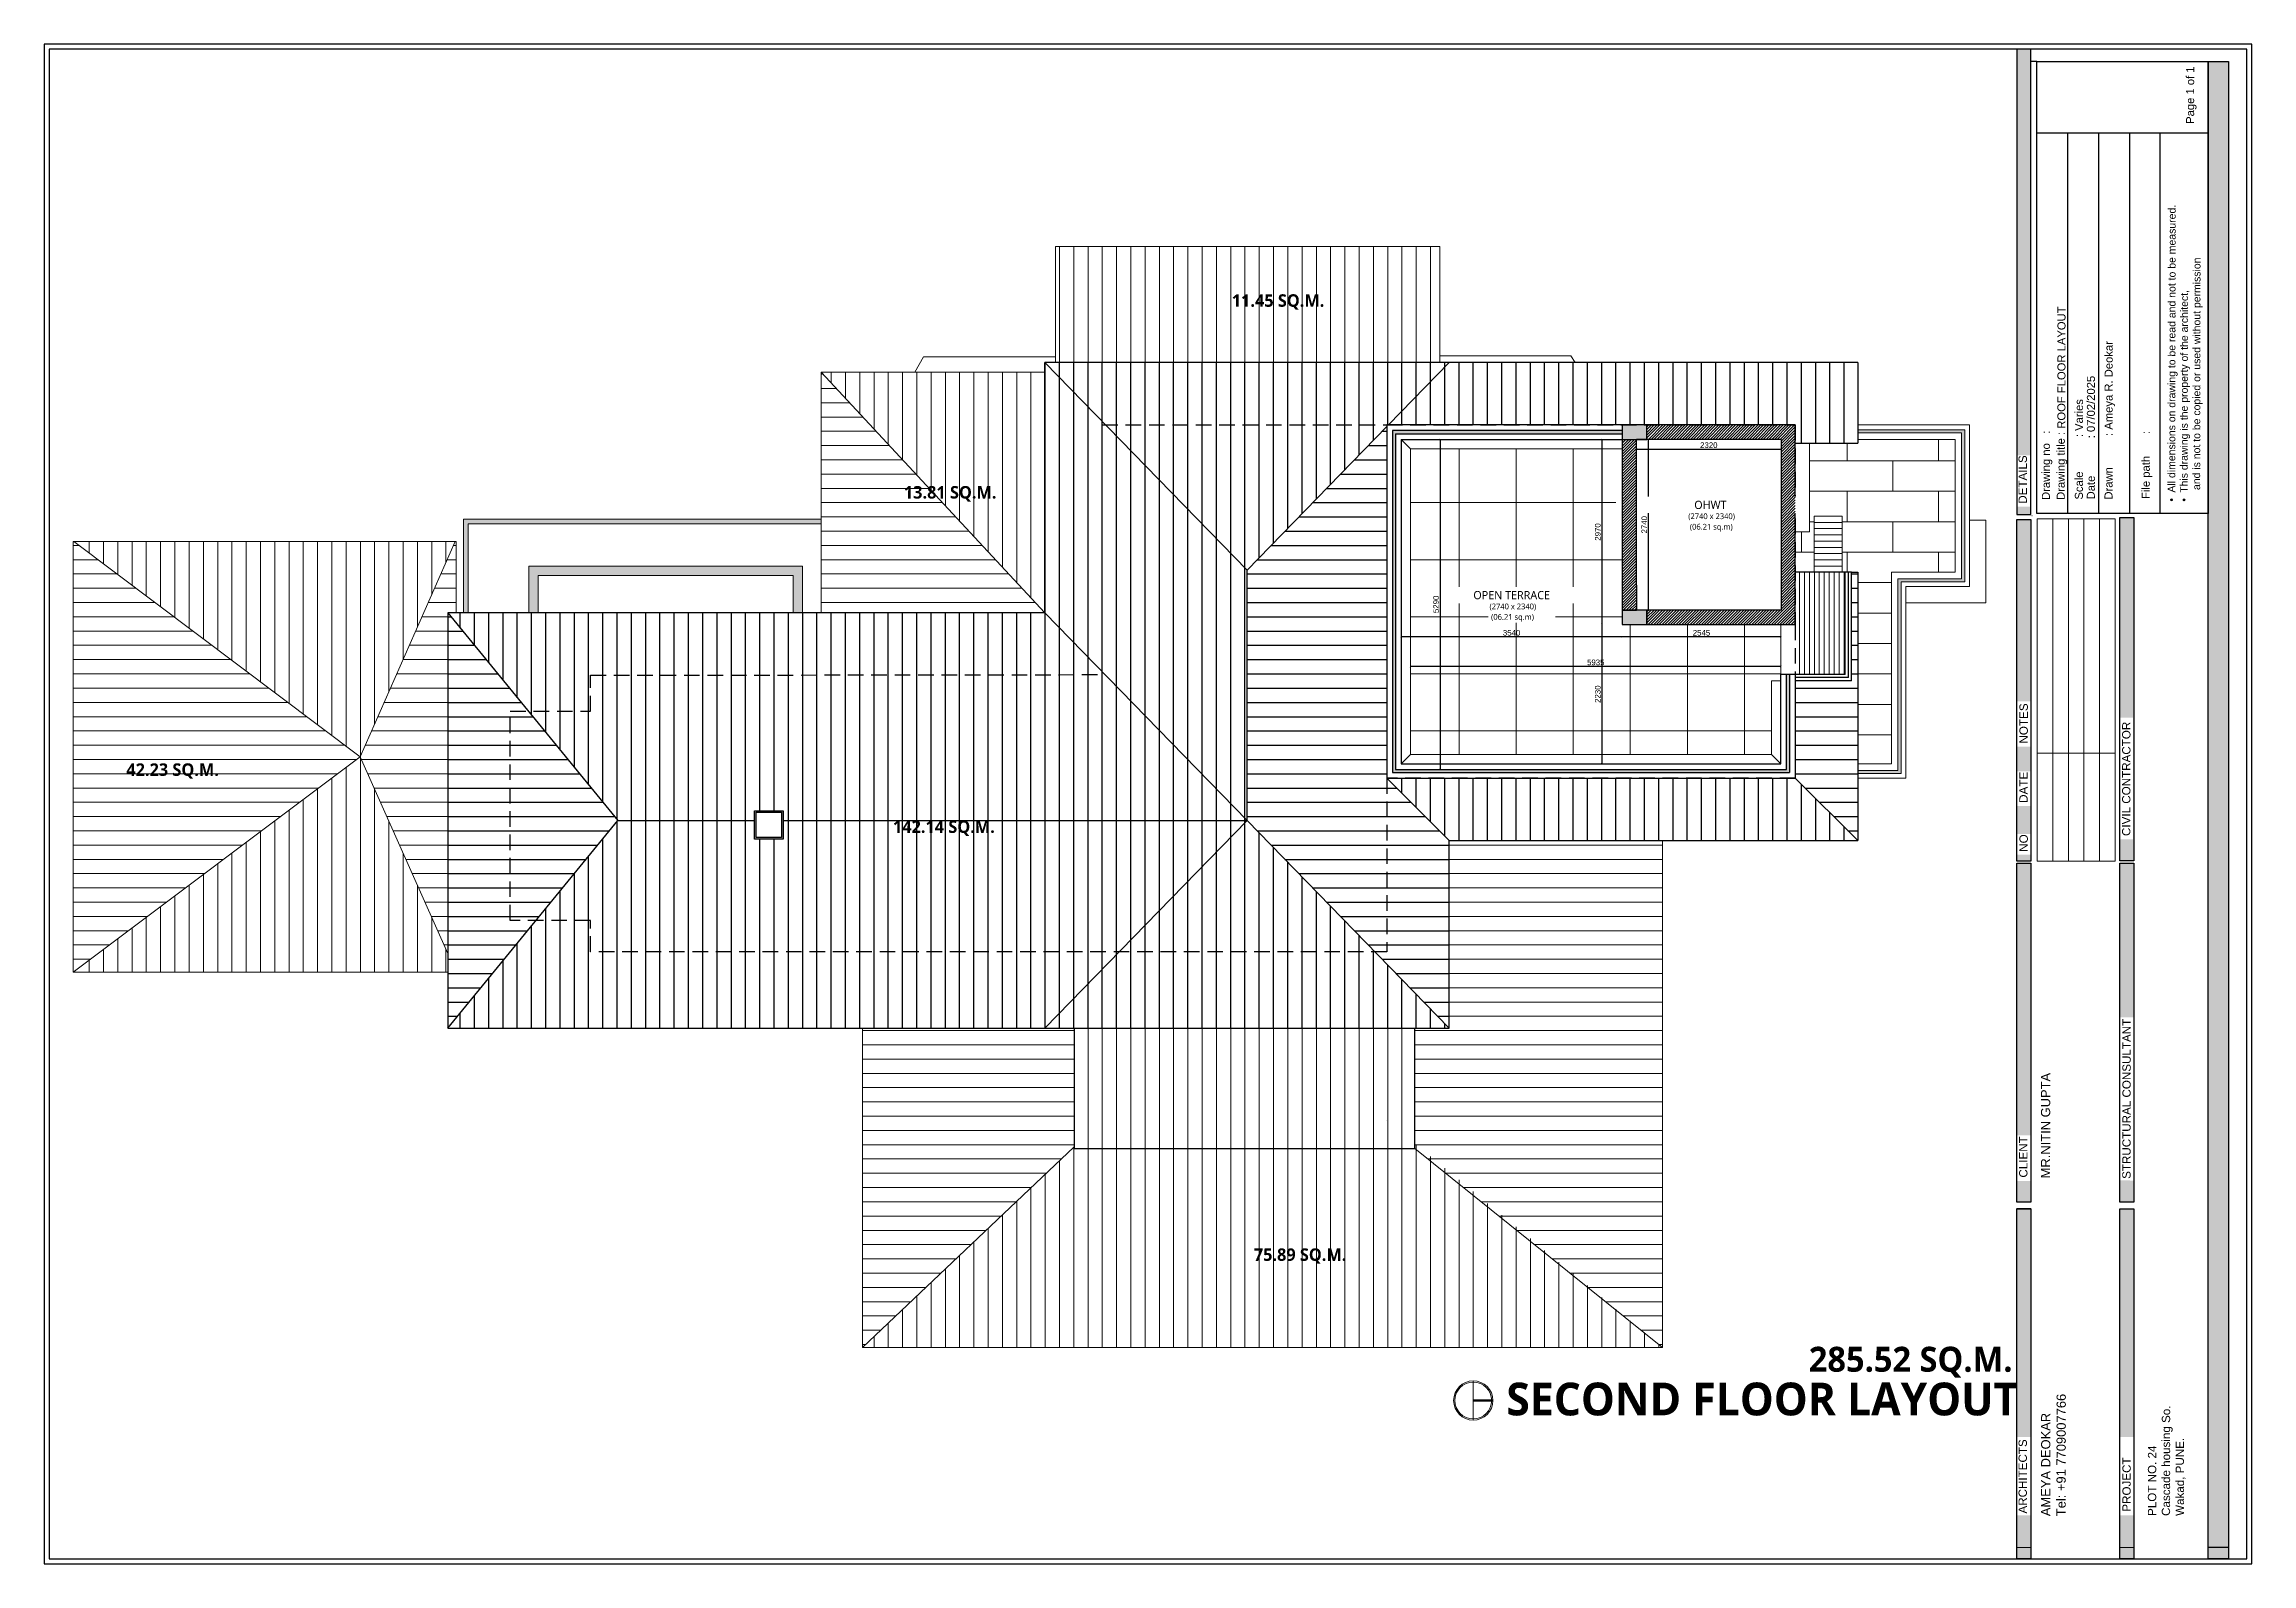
# Model space of a CAD drawing. Header units: millimetres. Extents: x 922141 to 965068, y 34629 to 256118.
# Drawn here: x 925616 to 960987, y 99720 to 124067 of the extents above; entities that cross this region are included whole.
import ezdxf

# ---------------------------------------------------------------- set-up
doc = ezdxf.new("R2010")
doc.units = ezdxf.units.MM
doc.header["$PDMODE"] = 35
doc.linetypes.add('DASHED2', pattern=[0.375, 0.25, -0.125])
doc.layers.get('0').update_dxf_attribs({"plot": 0})
doc.layers.get('Defpoints').update_dxf_attribs({"color": 6})
for name, color, linetype, lineweight in [('00 NON SECTION LINE', 162, 'Continuous', 9), ('A-HATCH', 251, 'Continuous', 9), ('A-TEXT-TITLES-BOLD', 7, 'Continuous', 13), ('HATCH', 8, 'Continuous', 5), ('HATCH _ 1', 253, 'Continuous', 9), ('MCA__ ARREDO', 133, 'Continuous', 5), ('MCA__ LANDSCAPE', 136, 'Continuous', 5), ('MCA__ LAYOUT TESTO', 6, 'Continuous', 5), ('MCA__ MURI ESISTENTI SEZIONATI', 30, 'Continuous', 30), ('MCA__ SCALE', 154, 'Continuous', 18)]:
    doc.layers.add(name, color=color, linetype=linetype, lineweight=lineweight)
for name, color, linetype in [('MCA__ FACCIATA', 140, 'Continuous'), ('P-Drain Trench', 11, 'Continuous'), ('TEXT200', 7, 'Continuous')]:
    doc.layers.add(name, color=color, linetype=linetype)
doc.styles.add('FP1', font='arial.ttf')
doc.styles.get("Standard").update_dxf_attribs({"font": 'arial.ttf'})
doc.dimstyles.new('ISO-25', dxfattribs={"dimtxt": 250, "dimasz": 20, "dimexe": 1.25, "dimexo": 0.625, "dimtad": 1, "dimdec": 1, "dimrnd": 5, "dimtxsty": 'Standard', "dimcen": 2.5, "dimadec": 0, "dimazin": 0, "dimtfac": 1, "dimtdec": 1, "dimtmove": 0, "dimatfit": 3, "dimfxl": 1, "dimarcsym": 0})
pattern_1 = [(90, (295402.62, -360595.3), (-228.6, 1e-14), [])]
pattern_2 = [(180, (295402.62, -360595.3), (-3e-14, -228.6), [])]

msp = doc.modelspace()

# ---------------------------------------------------------------- texts
at = {"layer": 'A-TEXT-TITLES-BOLD', "attachment_point": 1, "style": 'FP1'}
for s, insert, char_height, width, rotation in [('Page 1 of 1', (959932.96, 122790.15), 128.751, 6096.4207, 89.941733), ('\\pxi-0.02168,l0.02168,t0.06365;{\\fSymbol|b0|i0|c2|p18;·  }All dimensions on drawing to be read and not to be measured.\\P\\pi-4.44201,l4.44201,t4.44201;{\\fSymbol|b0|i0|c2|p18;·  T}his drawing is the property of the architect,\\P    and is not to be copied or used without permission', (959638.06, 116738.6), 119.91712, 9042.0212, 89.906185), ('\\A1;ROOF FLOOR LAYOUT', (957870.53, 117906.21), 128.751, 6096.4207, 89.941733), ('\\A1;{\\fArial|b0|i0|c238|p34;Drawn          : Ameya} R. Deokar', (958625.39, 116771.15), 128.751, 6096.4207, 89.941733), ('\\A1;Date            : 07/02/2025', (958342.25, 116773.85), 128.751, 6096.4207, 89.941733), ('\\A1;Scale           : Varies ', (958150.62, 116771.15), 128.751, 6096.4207, 89.941733), ('Drawing no   : ', (957621.84, 116764.57), 128.751, 6096.4207, 89.941733), ('Drawing title : ', (957859.68, 116765.67), 128.751, 6096.4207, 89.941733), ('File path       : ', (959221.99, 116780.92), 128.751, 6096.4207, 89.941733), ('{\\f@Arial Unicode MS|b0|i0|c0|p34;DETAILS}', (957248.42, 116704.55), 133.2412, 5486.7786, 89.941733), ('NOTES', (957262.89, 112860.76), 134.316, 5531.0358, 89.941733), ('{\\f@Arial Unicode MS|b0|i0|c0|p34;CIVIL CONTRACTOR}', (958906.95, 111380.92), 133.2412, 5486.7786, 89.941733), ('DATE', (957259.96, 111911.08), 134.316, 5531.0358, 89.941733), ('NO', (957262.89, 111126.71), 134.316, 5531.0358, 89.941733), ('{\\f@Arial Unicode MS|b0|i0|c0|p34;STRUCTURAL CONSULTANT}', (958910.98, 105887.89), 133.2412, 5486.7786, 89.941733), ('MR.NITIN GUPTA', (957606.89, 105896.38), 148.0458, 5486.7786, 89.941733), ('{\\f@Arial Unicode MS|b0|i0|c0|p34;CLIENT}', (957257.96, 105908.31), 133.2412, 5486.7786, 89.941733), ('{\\f@Arial Unicode MS|b0|i0|c0|p34;AMEYA DEOKAR \\PTel: +91 7709007766 }', (957609.08, 100483.83), 148.0458, 5486.7786, 89.941733), ('PLOT NO. 24\\PCascade housing So.\\PWakad, PUNE.', (959320.83, 100487.96), 133.2412, 5486.7786, 89.941733), ('{\\f@Arial Unicode MS|b0|i0|c0|p34;ARCHITECTS}', (957248.38, 100526.27), 133.2412, 5486.7786, 89.941733), ('{\\f@Arial Unicode MS|b0|i0|c0|p34;PROJECT}', (958912.29, 100556.22), 133.2412, 5486.7786, 89.941733)]:
    msp.add_mtext(s, dxfattribs=dict(at, insert=insert, char_height=char_height, width=width, rotation=rotation))
at = {"layer": 'MCA__ LAYOUT TESTO', "color": 14, "attachment_point": 1}
for s, insert, char_height in [('{\\fSegoe UI Light|b1|i0|c0|p34;11.45 SQ.M.}', (944644.02, 120059.72), 200), ('{\\fSegoe UI Light|b1|i0|c0|p34;13.81 SQ.M.}', (939390.46, 116987.49), 200), ('{\\fSegoe UI Light|b1|i0|c0|p34;42.23 SQ.M.}', (926932.74, 112544.7), 200), ('{\\fSegoe UI Light|b1|i0|c0|p34;142.14 SQ.M.}', (939215.26, 111630.09), 200), ('{\\fSegoe UI Light|b1|i0|c0|p34;75.89 SQ.M.}', (944996.61, 104774.1), 200), ('{\\fSegoe UI Light|b1|i0|c0|p34;285.52 SQ.M.}', (953888.38, 103197.64), 400), ('{\\fSegoe UI Light|b1|i0|c0|p34;SECOND FLOOR LAYOUT}', (949041.81, 102623.25, 0), 525)]:
    msp.add_mtext_dynamic_manual_height_columns(s, width=15618.3726, gutter_width=1, heights=[0], dxfattribs=dict(at, insert=insert, char_height=char_height))

# ---------------------------------------------------------------- blocks, each defined once
blk = doc.blocks.new('01PSNA13')
at = {"layer": '00 NON SECTION LINE', "color": 0, "linetype": 'ByBlock'}
blk.add_line((0, 0.5), (0, -0.5), dxfattribs=at)
blk.add_lwpolyline([(-0.5, 0, 0, 0, 0), (0, 0, 0.0625, 0.0625, 0), (0.5, 0, 0.0625, 0.0625, 0)], format="xyseb", dxfattribs=at)
for radius in [0.5, 0.469]:
    blk.add_circle((0, 0), radius, dxfattribs=at)
blk = doc.blocks.new('_ArchTick')
at = {"color": 0, "linetype": 'ByBlock', "const_width": 0.15}
blk.add_lwpolyline([(-0.5, -0.5), (0.5, 0.5)], dxfattribs=at)
blk = doc.blocks.new('*D156')
at = {"layer": 'Defpoints', "color": 0, "transparency": 16777216}
for p in [(951394, 117736), (951317, 114998), (951394, 114998)]:
    blk.add_point(p, dxfattribs=at)
at = {"layer": 'MCA__ FACCIATA', "color": 0, "lineweight": -2, "transparency": 16777216}
blk.add_line((951317, 117736), (951317, 114998), dxfattribs=at)
at = {"layer": 'MCA__ FACCIATA', "color": 0, "lineweight": -2, "transparency": 16777216, "xscale": 27, "yscale": 27, "zscale": 27}
for p, rotation in [((951317, 117736), 90), ((951317, 114998), 270)]:
    blk.add_blockref('_ArchTick', p, dxfattribs=dict(at, rotation=rotation))
at = {"layer": 'MCA__ FACCIATA', "color": 0, "lineweight": 0, "transparency": 16777216, "insert": (951253, 116367), "char_height": 90, "attachment_point": 5, "rotation": 90}
blk.add_mtext('2740', dxfattribs=at)
blk = doc.blocks.new('*D203')
at = {"layer": 'Defpoints', "color": 0, "transparency": 16777216}
for p in [(951126, 117604), (953446, 117604), (953446, 117578)]:
    blk.add_point(p, dxfattribs=at)
at = {"layer": 'MCA__ FACCIATA', "color": 0, "lineweight": -2, "transparency": 16777216}
blk.add_line((951126, 117578), (953446, 117578), dxfattribs=at)
at = {"layer": 'MCA__ FACCIATA', "color": 0, "lineweight": -2, "transparency": 16777216, "xscale": 27, "yscale": 27, "zscale": 27, "rotation": 180}
blk.add_blockref('_ArchTick', (951126, 117578), dxfattribs=at)
at = {"layer": 'MCA__ FACCIATA', "color": 0, "lineweight": -2, "transparency": 16777216, "xscale": 27, "yscale": 27, "zscale": 27}
blk.add_blockref('_ArchTick', (953446, 117578), dxfattribs=at)
at = {"layer": 'MCA__ FACCIATA', "color": 0, "lineweight": 0, "transparency": 16777216, "insert": (952286, 117642), "char_height": 90, "attachment_point": 5}
blk.add_mtext('2320', dxfattribs=at)
blk = doc.blocks.new('*D204')
at = {"layer": 'Defpoints', "color": 0, "transparency": 16777216}
for p in [(947991, 117736), (947980, 112448), (947991, 112448)]:
    blk.add_point(p, dxfattribs=at)
at = {"layer": 'MCA__ FACCIATA', "color": 0, "lineweight": -2, "transparency": 16777216}
blk.add_line((947980, 117736), (947980, 112448), dxfattribs=at)
at = {"layer": 'MCA__ FACCIATA', "color": 0, "lineweight": -2, "transparency": 16777216, "xscale": 27, "yscale": 27, "zscale": 27}
for p, rotation in [((947980, 117736), 90), ((947980, 112448), 270)]:
    blk.add_blockref('_ArchTick', p, dxfattribs=dict(at, rotation=rotation))
at = {"layer": 'MCA__ FACCIATA', "color": 0, "lineweight": 0, "transparency": 16777216, "insert": (947916, 115092), "char_height": 90, "attachment_point": 5, "rotation": 90}
blk.add_mtext('5290', dxfattribs=at)
blk = doc.blocks.new('*D205')
at = {"layer": 'Defpoints', "color": 0, "transparency": 16777216}
for p in [(947508, 114318), (953442, 114318), (947508, 114098)]:
    blk.add_point(p, dxfattribs=at)
at = {"layer": 'MCA__ FACCIATA', "color": 0, "lineweight": -2, "transparency": 16777216}
blk.add_line((953442, 114098), (947508, 114098), dxfattribs=at)
at = {"layer": 'MCA__ FACCIATA', "color": 0, "lineweight": -2, "transparency": 16777216, "xscale": 27, "yscale": 27, "zscale": 27, "rotation": 180}
blk.add_blockref('_ArchTick', (947508, 114098), dxfattribs=at)
at = {"layer": 'MCA__ FACCIATA', "color": 0, "lineweight": -2, "transparency": 16777216, "xscale": 27, "yscale": 27, "zscale": 27}
blk.add_blockref('_ArchTick', (953442, 114098), dxfattribs=at)
at = {"layer": 'MCA__ FACCIATA', "color": 0, "lineweight": 0, "transparency": 16777216, "insert": (950475, 114162), "char_height": 90, "attachment_point": 5}
blk.add_mtext('5935', dxfattribs=at)
blk = doc.blocks.new('*D206')
at = {"layer": 'Defpoints', "color": 0, "transparency": 16777216}
for p in [(950896, 114768), (953442, 114768), (950896, 114572)]:
    blk.add_point(p, dxfattribs=at)
at = {"layer": 'MCA__ FACCIATA', "color": 0, "lineweight": -2, "transparency": 16777216}
blk.add_line((953442, 114572), (950896, 114572), dxfattribs=at)
at = {"layer": 'MCA__ FACCIATA', "color": 0, "lineweight": -2, "transparency": 16777216, "xscale": 27, "yscale": 27, "zscale": 27, "rotation": 180}
blk.add_blockref('_ArchTick', (950896, 114572), dxfattribs=at)
at = {"layer": 'MCA__ FACCIATA', "color": 0, "lineweight": -2, "transparency": 16777216, "xscale": 27, "yscale": 27, "zscale": 27}
blk.add_blockref('_ArchTick', (953442, 114572), dxfattribs=at)
at = {"layer": 'MCA__ FACCIATA', "color": 0, "lineweight": 0, "transparency": 16777216, "insert": (952169, 114636), "char_height": 90, "attachment_point": 5}
blk.add_mtext('2545', dxfattribs=at)
blk = doc.blocks.new('*D207')
at = {"layer": 'Defpoints', "color": 0, "transparency": 16777216}
for p in [(947358, 114768), (950896, 114768), (947358, 114572)]:
    blk.add_point(p, dxfattribs=at)
at = {"layer": 'MCA__ FACCIATA', "color": 0, "lineweight": -2, "transparency": 16777216}
blk.add_line((950896, 114572), (947358, 114572), dxfattribs=at)
at = {"layer": 'MCA__ FACCIATA', "color": 0, "lineweight": -2, "transparency": 16777216, "xscale": 27, "yscale": 27, "zscale": 27, "rotation": 180}
blk.add_blockref('_ArchTick', (947358, 114572), dxfattribs=at)
at = {"layer": 'MCA__ FACCIATA', "color": 0, "lineweight": -2, "transparency": 16777216, "xscale": 27, "yscale": 27, "zscale": 27}
blk.add_blockref('_ArchTick', (950896, 114572), dxfattribs=at)
at = {"layer": 'MCA__ FACCIATA', "color": 0, "lineweight": 0, "transparency": 16777216, "insert": (949127, 114636), "char_height": 90, "attachment_point": 5}
blk.add_mtext('3540', dxfattribs=at)
blk = doc.blocks.new('*D208')
at = {"layer": 'Defpoints', "color": 0, "transparency": 16777216}
for p in [(950896, 117736), (950572, 114768), (950896, 114768)]:
    blk.add_point(p, dxfattribs=at)
at = {"layer": 'MCA__ FACCIATA', "color": 0, "lineweight": -2, "transparency": 16777216}
blk.add_line((950572, 117736), (950572, 114768), dxfattribs=at)
at = {"layer": 'MCA__ FACCIATA', "color": 0, "lineweight": -2, "transparency": 16777216, "xscale": 27, "yscale": 27, "zscale": 27}
for p, rotation in [((950572, 117736), 90), ((950572, 114768), 270)]:
    blk.add_blockref('_ArchTick', p, dxfattribs=dict(at, rotation=rotation))
at = {"layer": 'MCA__ FACCIATA', "color": 0, "lineweight": 0, "transparency": 16777216, "insert": (950508, 116252), "char_height": 90, "attachment_point": 5, "rotation": 90}
blk.add_mtext('2970', dxfattribs=at)
blk = doc.blocks.new('*D209')
at = {"layer": 'Defpoints', "color": 0, "transparency": 16777216}
for p in [(950896, 114768), (950572, 112538), (950896, 112538)]:
    blk.add_point(p, dxfattribs=at)
at = {"layer": 'MCA__ FACCIATA', "color": 0, "lineweight": -2, "transparency": 16777216}
blk.add_line((950572, 114768), (950572, 112538), dxfattribs=at)
at = {"layer": 'MCA__ FACCIATA', "color": 0, "lineweight": -2, "transparency": 16777216, "xscale": 27, "yscale": 27, "zscale": 27}
for p, rotation in [((950572, 114768), 90), ((950572, 112538), 270)]:
    blk.add_blockref('_ArchTick', p, dxfattribs=dict(at, rotation=rotation))
at = {"layer": 'MCA__ FACCIATA', "color": 0, "lineweight": 0, "transparency": 16777216, "insert": (950508, 113653), "char_height": 90, "attachment_point": 5, "rotation": 90}
blk.add_mtext('2230', dxfattribs=at)

# ---------------------------------------------------------------- dimensions: what is measured, and where the dimension line sits
at = {"layer": 'MCA__ FACCIATA', "color": 252, "lineweight": 0, "true_color": 0x939598}
for p1, p2, distance, picture, middle in [((951125.73, 117604.05), (953445.73, 117604.05), -25.64, '*D203', (952285.73, 117642.39)), ((951393.69, 117735.59), (951393.69, 114997.59), -76.91, '*D156', (951252.82, 116366.59)), ((950895.73, 114767.59), (950895.73, 112537.59), -323.71, '*D209', (950508.04, 113652.59)), ((953441.77, 114767.59), (950895.73, 114767.59), 195.59, '*D206', (952168.75, 114635.95)), ((953441.77, 114317.59), (947507.73, 114317.59), 219.27, '*D205', (950474.75, 114162.3))]:
    dim = msp.add_aligned_dim(p1=p1, p2=p2, distance=distance, dimstyle='ISO-25', override={"dimtxt": 90, "dimasz": 27, "dimgap": 18, "dimblk1": 'ArchTick', "dimblk2": 'ArchTick', "dimsah": 1, "dimse1": 1, "dimse2": 1}, dxfattribs=at)
    dim.commit()
    dim.dimension.update_dxf_attribs({"geometry": picture, "text_midpoint": middle})

# ---------------------------------------------------------------- hatches: boundary and pattern name
at = {"layer": 'A-HATCH'}
h = msp.add_hatch(color=256, dxfattribs=at)
h.paths.add_polyline_path([(957221.1, 116534.13), (957221.1, 123986.34), (957443.9, 123986.34), (957443.9, 116534.13)])
h.paths.add_polyline_path([(957221.17, 116654.79), (957221.17, 117480.23), (957441.46, 117480.23), (957441.46, 116654.79)])
msp.add_hatch(color=256, dxfattribs=at).paths.add_polyline_path([(960285.61, 99800.77), (960285.61, 123791.69), (960614.56, 123791.69), (960614.56, 99800.77)])
at = {"layer": 'A-HATCH', "ltscale": 600, "true_color": 0xc7c8ca}
h = msp.add_hatch(dxfattribs=at)
h.set_pattern_fill('ANSI31', color=9, scale=72, angle=45)
h.set_pattern_definition(pattern_1)
h.paths.add_polyline_path([(947977.73, 118965.59), (947977.73, 120825.55), (941817.73, 120825.55), (941817.73, 118965.59)])
h = msp.add_hatch(dxfattribs=at)
h.set_pattern_fill('ANSI31', color=9, scale=72, angle=45)
h.set_pattern_definition(pattern_1)
h.paths.add_polyline_path([(938064.73, 118811.59), (941648.36, 114955.59), (941648.36, 118811.59)])
h = msp.add_hatch(dxfattribs=at)
h.set_pattern_fill('ANSI31', color=9, scale=72, angle=135)
h.set_pattern_definition(pattern_2)
h.paths.add_polyline_path([(941648.36, 114955.59), (938064.73, 118811.59), (938064.73, 114955.59)])
h = msp.add_hatch(dxfattribs=at)
h.set_pattern_fill('HLNIST', color=9, scale=9)
h.set_pattern_definition([(0, (295402.6, -360595.3), (0, 914.4), []), (90, (295402.6, -360595.3), (-914.4, 6e-14), [])])
h.paths.add_polyline_path([(947507.73, 117585.59), (950895.73, 117585.59), (950895.73, 114997.59), (950895.73, 114767.59), (951295.73, 114767.59), (953441.77, 114767.59), (953441.77, 113867.59), (953291.77, 113867.59), (953291.77, 112687.59), (947507.73, 112687.59)])
h.paths.add_polyline_path([(950437.47, 113490.91), (950575.41, 113490.91), (950575.41, 113806.9), (950437.47, 113806.9)], flags=24)
h.paths.add_polyline_path([(948964.26, 114706.55), (948964.26, 114568.61), (949278.64, 114568.61), (949278.64, 114706.55)], flags=24)
h.paths.add_polyline_path([(950437.6, 116089.93), (950575.46, 116089.93), (950575.46, 116405.88), (950437.6, 116405.88)], flags=24)
h.paths.add_polyline_path([(950311.82, 114232.87), (950311.82, 114094.92), (950627.25, 114094.92), (950627.25, 114232.87)], flags=24)
h.paths.add_polyline_path([(952006.6, 114706.42), (952006.6, 114568.56), (952323.53, 114568.56), (952323.53, 114706.42)], flags=24)
h.paths.add_polyline_path([(948734.29, 115154.52), (948734.29, 114982.31), (949519.61, 114982.31), (949519.61, 115154.52)], flags=24)
h.paths.add_polyline_path([(947845.19, 114929.16), (947983.04, 114929.16), (947983.04, 115243.58), (947845.19, 115243.58)], flags=24)
h.paths.add_polyline_path([(948467.51, 115342.72), (948467.51, 115138.21), (949766.97, 115138.21), (949766.97, 115342.72)], flags=24)
h.paths.add_polyline_path([(948757.36, 114997.94), (948757.36, 114810.95), (949453.39, 114810.95), (949453.39, 114997.94)], flags=24)
at = {"layer": 'A-HATCH', "ltscale": 900, "true_color": 0xc7c8ca}
h = msp.add_hatch(dxfattribs=at)
h.set_pattern_fill('AR-BRSTD', color=9, scale=7.2, angle=180)
h.set_pattern_definition([(180, (295402.6, -360595.3), (-6e-14, -487.74096), []), (270, (295402.6, -360595.3), (731.52, -487.74096), [487.741, -487.741])])
h.paths.add_polyline_path([(953671.77, 116255.59), (953901.77, 116255.59), (953901.77, 117677.17), (954671.77, 117677.17), (954671.77, 117735.59), (956231.77, 117735.59), (956231.77, 115605.59), (955211.77, 115605.59), (955211.77, 112537.59), (954671.77, 112537.59), (954671.77, 115605.59), (954571.77, 115605.59), (954521.77, 115605.59), (954471.77, 115605.59), (954421.77, 115605.59), (954421.77, 115705.59), (954421.77, 115805.59), (954421.77, 115905.59), (954421.77, 116005.59), (954421.77, 116105.59), (954421.77, 116205.59), (954421.77, 116305.59), (954421.77, 116405.59), (954421.77, 116505.59), (953971.77, 116505.59), (953971.77, 116405.59), (953971.77, 116305.59), (953971.77, 116205.59), (953971.77, 116105.59), (953971.77, 116005.59), (953971.77, 115905.59), (953971.77, 115805.59), (953971.77, 115705.59), (953971.77, 115605.59), (953671.77, 115605.59)])
at = {"layer": 'A-HATCH'}
h = msp.add_hatch(color=256, dxfattribs=at)
h.paths.add_polyline_path([(957221.1, 110976.04), (957221.1, 116448.93), (957445.7, 116448.93), (957445.7, 110976.04)])
h.paths.add_polyline_path([(957215.95, 111859.43), (957215.95, 112416.29), (957441.46, 112416.29), (957441.46, 111859.43)])
h.paths.add_polyline_path([(957215.95, 112810.51), (957215.95, 113540.1), (957441.46, 113540.1), (957441.46, 112810.51)])
h.paths.add_polyline_path([(957221.81, 111082.32), (957221.81, 111410.58), (957441.46, 111410.58), (957441.46, 111082.32)], flags=16)
h = msp.add_hatch(color=256, dxfattribs=at)
h.paths.add_polyline_path([(958870.69, 111327.7), (958870.69, 113274.98), (959084.28, 113274.98), (959084.28, 111327.7)], flags=16)
h.paths.add_polyline_path([(958870.69, 110980.41), (958870.69, 116481.94), (959093.49, 116481.94), (959093.49, 110980.41)])
at = {"layer": 'A-HATCH', "ltscale": 600, "true_color": 0xc7c8ca}
h = msp.add_hatch(dxfattribs=at)
h.set_pattern_fill('ANSI31', color=9, scale=72, angle=135)
h.set_pattern_definition(pattern_2)
h.paths.add_polyline_path([(926079.75, 109201.32), (926079.75, 116099.31), (926092.92, 116099.31), (930681.55, 112650.31)])
h = msp.add_hatch(dxfattribs=at)
h.set_pattern_fill('ANSI31', color=9, scale=72, angle=45)
h.set_pattern_definition(pattern_1)
h.paths.add_polyline_path([(930681.55, 112650.31), (932202.31, 116099.31), (926092.92, 116099.31)])
h = msp.add_hatch(dxfattribs=at)
h.set_pattern_fill('ANSI31', color=9, scale=72, angle=135)
h.set_pattern_definition(pattern_2)
h.paths.add_polyline_path([(932083.09, 109498.99), (932083.09, 114955.59), (932215.48, 114955.59), (932215.48, 116099.31), (932202.31, 116099.31), (930681.55, 112650.31)])
h = msp.add_hatch(dxfattribs=at)
h.set_pattern_fill('ANSI31', color=9, scale=72, angle=45)
h.set_pattern_definition(pattern_1)
h.paths.add_polyline_path([(926079.75, 109201.32), (930681.55, 112650.31), (932083.09, 109498.99), (932083.09, 109201.32)])
h = msp.add_hatch(dxfattribs=at)
h.set_pattern_fill('ANSI31', color=9, scale=72, angle=135)
h.set_pattern_definition(pattern_2)
h.paths.add_polyline_path([(951545.73, 111307.59), (948127.73, 111307.59), (948127.73, 108304.59), (947577.28, 108304.59), (947577.28, 106374.59), (951545.73, 103185.59)])
at = {"layer": 'A-HATCH'}
h = msp.add_hatch(color=256, dxfattribs=at)
h.paths.add_polyline_path([(957221.1, 105516.27), (957221.1, 110945.37), (957443.9, 110945.37), (957443.9, 105516.27)])
h.paths.add_polyline_path([(957221.1, 105852.53), (957221.1, 106587.39), (957443.04, 106587.39), (957443.04, 105852.53)], flags=16)
h.paths.add_polyline_path([(958870.69, 105515), (958870.69, 110944.09), (959093.49, 110944.09), (959093.49, 105515)])
h.paths.add_polyline_path([(958870.69, 105863.56), (958870.69, 108473.88), (959091.97, 108473.88), (959091.97, 105860.85)], flags=16)
at = {"layer": 'A-HATCH', "ltscale": 600, "true_color": 0xc7c8ca}
h = msp.add_hatch(dxfattribs=at)
h.set_pattern_fill('ANSI31', color=9, scale=72, angle=135)
h.set_pattern_definition(pattern_2)
h.paths.add_polyline_path([(938724.73, 103185.59), (942117.73, 106398.48), (942117.73, 108304.59), (938724.73, 108304.59)])
h = msp.add_hatch(dxfattribs=at)
h.set_pattern_fill('ANSI31', color=9, scale=72, angle=45)
h.set_pattern_definition(pattern_1)
h.paths.add_polyline_path([(938724.73, 103185.59), (942117.73, 106398.48), (942117.73, 106374.59), (947577.28, 106374.59), (947577.28, 106454.28), (951545.73, 103185.59)])
at = {"layer": 'A-HATCH'}
h = msp.add_hatch(color=256, dxfattribs=at)
h.paths.add_polyline_path([(957221.12, 99800.77), (957221.12, 105409.54), (957443.93, 105409.54), (957443.93, 99800.77)])
h.paths.add_polyline_path([(957221.12, 100496.92), (957221.12, 101751.65), (957442.47, 101751.65), (957442.47, 100496.92)])
h.paths.add_polyline_path([(958876.95, 100496.92), (958876.95, 101751.65), (959098.3, 101751.65), (959098.3, 100496.92)])
h.paths.add_polyline_path([(958870.69, 99800.77), (958870.69, 105407.52), (959093.49, 105407.52), (959093.49, 99800.77)])
at = {"layer": 'HATCH', "linetype": 'Continuous', "lineweight": 9, "ltscale": 540}
h = msp.add_hatch(color=256, dxfattribs=at)
h.dxf.hatch_style = 1
h.paths.add_polyline_path([(954671.77, 117840.59), (956336.77, 117840.59), (956336.77, 115500.59), (955316.77, 115500.59), (955316.77, 112432.59), (954671.77, 112432.59), (954671.77, 112382.59), (955366.77, 112382.59), (955366.77, 115450.59), (956386.77, 115450.59), (956386.77, 117890.59), (954671.77, 117890.59)])
at = {"layer": 'MCA__ LANDSCAPE'}
h = msp.add_hatch(color=256, dxfattribs=at)
h.dxf.hatch_style = 1
h.paths.add_polyline_path([(932333.09, 114955.59), (932333.09, 116455.59), (938064.73, 116455.59), (938064.73, 116380.59), (932408.09, 116380.59), (932408.09, 114955.59)])
h.paths.add_polyline_path([(933383.09, 114955.59), (933383.09, 115705.59), (937764.73, 115705.59), (937764.73, 114955.59), (937614.73, 114955.59), (937614.73, 115555.59), (933533.09, 115555.59), (933533.09, 114955.59)])
h = msp.add_hatch(color=256, dxfattribs=at)
h.dxf.hatch_style = 1
h.paths.add_polyline_path([(936996.12, 111331.94), (937456.32, 111331.94), (937456.32, 111785.48), (936996.12, 111785.48)])
h.paths.add_polyline_path([(937021.12, 111356.94), (937431.32, 111356.94), (937431.32, 111760.48), (937021.12, 111760.48)], flags=16)
at = {"layer": 'MCA__ MURI ESISTENTI SEZIONATI', "ltscale": 600}
h = msp.add_hatch(dxfattribs=at)
h.set_pattern_fill('ANSI31', color=256, scale=72, angle=45)
h.set_pattern_definition(pattern_1)
h.paths.add_polyline_path([(934808.91, 111630.09), (936996.12, 111630.09), (936996.12, 111785.48), (937456.32, 111785.48), (937456.32, 111630.09), (944888.05, 111630.09), (942567.73, 114011.87), (942567.73, 113966.35), (934367.73, 113955.59), (934367.73, 113378.59), (933375.72, 113378.59)])
h.paths.add_polyline_path([(932083.09, 114955.59), (933375.72, 113378.59), (934367.73, 113378.59), (934367.73, 113955.59), (942567.73, 113966.35), (942567.73, 114011.87), (941648.36, 114955.59), (938064.73, 114955.59), (937764.73, 114955.59), (937614.73, 114955.59), (933533.09, 114955.59), (933383.09, 114955.59), (932408.09, 114955.59), (932333.09, 114955.59), (932215.48, 114955.59)])
h.paths.add_polyline_path([(942567.73, 117965.59), (942567.73, 114011.87), (944888.05, 111630.09), (944888.05, 115640.09), (942622.56, 117965.59)])
h.paths.add_polyline_path([(941648.36, 114955.59), (941648.36, 118811.59), (941648.36, 118965.59), (942622.56, 117965.59), (942567.73, 117965.59), (942567.73, 114011.87)])
h = msp.add_hatch(dxfattribs=at)
h.set_pattern_fill('ANSI31', color=256, scale=72, angle=45)
h.set_pattern_definition(pattern_1)
h.paths.add_polyline_path([(942622.56, 117965.59), (947127.73, 117965.59), (947127.73, 117939.1), (944888.05, 115640.09)])
h.paths.add_polyline_path([(947153.53, 117965.59), (950895.73, 117965.59), (953671.77, 117965.59), (953671.77, 117677.17), (953901.77, 117677.17), (954671.77, 117677.17), (954671.77, 117735.59), (954671.77, 117840.59), (954671.77, 117890.59), (954671.77, 117965.59), (954671.77, 118965.59), (950147.61, 118965.59), (948127.73, 118965.59)])
h.paths.add_polyline_path([(941648.36, 118965.59), (941817.73, 118965.59), (947977.73, 118965.59), (948127.73, 118965.59), (947153.53, 117965.59), (947127.73, 117965.59), (942622.56, 117965.59), (941648.36, 118965.59)])
h = msp.add_hatch(dxfattribs=at)
h.set_pattern_fill('ANSI31', color=256, scale=72, angle=135)
h.set_pattern_definition(pattern_2)
h.paths.add_polyline_path([(947127.73, 109524.59), (947127.73, 112307.59), (947127.73, 117939.1), (944888.05, 115640.09), (944888.05, 111630.09), (946939.21, 109524.59), (947127.28, 109524.59)])
h.paths.add_polyline_path([(948127.73, 111307.59), (947127.73, 112307.59), (947127.28, 109524.59), (946939.21, 109524.59), (948127.73, 108304.59)])
at = {"layer": 'MCA__ MURI ESISTENTI SEZIONATI'}
h = msp.add_hatch(color=256, dxfattribs=at)
h.dxf.hatch_style = 1
h.paths.add_polyline_path([(947217.73, 112397.59), (947217.73, 117875.59), (950895.73, 117875.59), (950895.73, 117825.59), (947267.73, 117825.59), (947267.73, 112447.59), (953531.77, 112447.59), (953531.77, 113967.59), (953581.77, 113967.59), (953581.77, 112397.59)])
h = msp.add_hatch(color=256, dxfattribs=at)
h.dxf.hatch_style = 1
h.paths.add_polyline_path([(950895.73, 117965.59), (951295.73, 117965.59), (951295.73, 117735.59), (950895.73, 117735.59)])
h.paths.add_polyline_path([(950895.73, 114997.59), (950895.73, 114767.59), (951295.73, 114767.59), (951295.73, 114997.59)])
at = {"layer": 'MCA__ MURI ESISTENTI SEZIONATI', "ltscale": 600}
h = msp.add_hatch(dxfattribs=at)
h.set_pattern_fill('ANSI31', color=256, scale=72, angle=135)
h.set_pattern_definition(pattern_2)
h.paths.add_polyline_path([(954671.77, 111307.59), (954671.77, 112307.59), (954671.77, 112382.59), (954671.77, 112432.59), (954671.77, 112537.59), (954671.77, 115605.59), (954571.77, 115605.59), (954571.77, 113867.59), (953671.77, 113867.59), (953671.77, 112307.59)])
h = msp.add_hatch(dxfattribs=at)
h.set_pattern_fill('ANSI31', color=256, scale=72, angle=135)
h.set_pattern_definition(pattern_2)
h.paths.add_polyline_path([(932083.09, 108304.59), (932083.09, 114955.59), (933375.72, 113378.59), (933083.09, 113378.59), (933083.09, 110028.59), (933496.21, 110028.59)])
h.paths.add_polyline_path([(933083.09, 113378.59), (933083.09, 110028.59), (933496.21, 110028.59), (934808.91, 111630.09), (933375.72, 113378.59)])
h = msp.add_hatch(dxfattribs=at)
h.set_pattern_fill('ANSI31', color=256, scale=72, angle=45)
h.set_pattern_definition(pattern_1)
h.paths.add_polyline_path([(947127.73, 112307.59), (948127.73, 111307.59), (951545.73, 111307.59), (954671.77, 111307.59), (953671.77, 112307.59)])
h = msp.add_hatch(dxfattribs=at)
h.set_pattern_fill('ANSI31', color=256, scale=72, angle=45)
h.set_pattern_definition(pattern_1)
h.paths.add_polyline_path([(934367.73, 110028.59), (934367.73, 109524.59), (946939.21, 109524.59), (944888.05, 111630.09), (937456.32, 111630.09), (937456.32, 111331.94), (936996.12, 111331.94), (936996.12, 111630.09), (934808.91, 111630.09), (933496.21, 110028.59)])
h.paths.add_polyline_path([(932083.09, 108304.59), (933496.21, 110028.59), (934367.73, 110028.59), (934367.73, 109524.59), (946939.21, 109524.59), (948127.73, 108304.59)])
at = {"layer": 'MCA__ SCALE'}
h = msp.add_hatch(dxfattribs=at)
h.set_pattern_fill('ANSI31', color=256, scale=25, angle=45)
h.set_pattern_definition([(90, (295402.62, -360595.31), (-79.375, 5e-15), [])])
h.paths.add_polyline_path([(953671.77, 113967.59), (953671.77, 114767.59), (953671.77, 115605.59), (954471.77, 115605.59), (954471.77, 113967.59)])
at = {"layer": 'MCA__ SCALE', "ltscale": 600}
h = msp.add_hatch(dxfattribs=at)
h.set_pattern_fill('ANSI31', color=256, scale=72, angle=45)
h.set_pattern_definition(pattern_1)
h.paths.add_polyline_path([(942117.73, 106374.59), (947577.28, 106374.59), (947577.28, 108304.59), (942117.73, 108304.59)])

# ---------------------------------------------------------------- linework, layer by layer
at = {"layer": 'A-TEXT-TITLES-BOLD'}
for p, q in [((957797.45, 110977.85), (957797.45, 116462.73)), ((958047.22, 110977.85), (958047.22, 116462.73)), ((958296.99, 110977.85), (958296.99, 116462.73)), ((958546.76, 110977.85), (958546.76, 116462.73)), ((958047.22, 110977.85), (958047.22, 113825.14)), ((957547.68, 112706.04), (958796.52, 112706.04))]:
    msp.add_line(p, q, dxfattribs=at)
msp.add_lwpolyline([(957547.68, 110977.85), (957547.68, 116462.73), (958796.52, 116462.73), (958796.52, 110977.85)], close=True, dxfattribs=at)
at = {"layer": 'HATCH'}
for p, q in [((960285.82, 111019.83), (960285.82, 121964.5)), ((960285.84, 99999.93), (960285.84, 112160.68))]:
    msp.add_line(p, q, dxfattribs=at)
at = {"layer": 'HATCH', "linetype": 'Continuous', "lineweight": 9, "ltscale": 540}
for p, q in [((956461.77, 116440.59), (956725.73, 116440.59)), ((956725.73, 116440.59), (956725.73, 115115.59)), ((955441.77, 115115.59), (956725.73, 115115.59))]:
    msp.add_line(p, q, dxfattribs=at)
at = {"layer": 'HATCH'}
for points in [[(957221.1, 110977.32), (957221.1, 116450.21), (957445.7, 116450.21), (957445.7, 110977.32)], [(958870.69, 116481.94), (958870.69, 110980.41), (959093.49, 110980.41), (959093.49, 116481.94)], [(958870.69, 105516.27), (958870.69, 110945.37), (959093.49, 110945.37), (959093.49, 105516.27)], [(957221.12, 105410.82), (957221.12, 99981.72), (957443.93, 99981.72), (957443.93, 105410.82)], [(958870.69, 105408.8), (958870.69, 99979.7), (959093.49, 99979.7), (959093.49, 105408.8)]]:
    msp.add_lwpolyline(points, close=True, dxfattribs=at)
at = {"layer": 'HATCH _ 1', "linetype": 'Continuous', "lineweight": 9, "ltscale": 540}
for points in [[(941817.73, 119055.55), (939704, 119055.55), (939564.33, 118811.59)], [(947977.73, 119075.55), (950077.95, 119075.55), (950147.61, 118965.59)]]:
    msp.add_lwpolyline(points, dxfattribs=at)
at = {"layer": 'MCA__ ARREDO', "lineweight": 9}
for p, q in [((941817.73, 118965.59), (941817.73, 120825.55)), ((941817.73, 120825.55), (947977.73, 120825.55)), ((947977.73, 118965.59), (947977.73, 120825.55)), ((938064.73, 118811.59), (941648.36, 114955.59)), ((938064.73, 118811.59), (938064.73, 114955.59)), ((938064.73, 118811.59), (941648.36, 118811.59)), ((956461.77, 117965.59), (954671.77, 117965.59)), ((956386.77, 117890.59), (954671.77, 117890.59)), ((956336.77, 117840.59), (954671.77, 117840.59)), ((956336.77, 117840.59), (956336.77, 115500.59)), ((956386.77, 117890.59), (956386.77, 115450.59)), ((956461.77, 117965.59), (956461.77, 115375.59)), ((947507.73, 117585.59), (947357.73, 117735.59)), ((947507.73, 117585.59), (947507.73, 112687.59)), ((947507.73, 117585.59), (950895.73, 117585.59)), ((953901.77, 117677.17), (953901.77, 116255.59)), ((956231.77, 117735.59), (954671.77, 117735.59)), ((956231.77, 117735.59), (956231.77, 115605.59)), ((930681.55, 112650.31), (926092.92, 116099.31)), ((930681.55, 112650.31), (932202.31, 116099.31)), ((953671.77, 116255.59), (953901.77, 116255.59)), ((955211.77, 115605.59), (956231.77, 115605.59)), ((955211.77, 115605.59), (955211.77, 112537.59)), ((955316.77, 115500.59), (955316.77, 112432.59)), ((955316.77, 115500.59), (956336.77, 115500.59)), ((955366.77, 115450.59), (956386.77, 115450.59)), ((955366.77, 115450.59), (955366.77, 112382.59)), ((955441.77, 115375.59), (956461.77, 115375.59)), ((955441.77, 115375.59), (955441.77, 112307.59)), ((953291.77, 112687.59), (953291.77, 113867.59)), ((953441.77, 113867.59), (953291.77, 113867.59)), ((930681.55, 112650.31), (926079.75, 109201.32)), ((930681.55, 112650.31), (932083.09, 109498.99)), ((947507.73, 112687.59), (947357.73, 112537.59)), ((947507.73, 112687.59), (953291.77, 112687.59)), ((953291.77, 112687.59), (953441.77, 112537.59)), ((954671.77, 112537.59), (955211.77, 112537.59)), ((954671.77, 112432.59), (955316.77, 112432.59)), ((954671.77, 112382.59), (955366.77, 112382.59)), ((954671.77, 112307.59), (955441.77, 112307.59)), ((951545.73, 103185.59), (951545.73, 111307.59)), ((938724.73, 103185.59), (938724.73, 108304.59)), ((938724.73, 103185.59), (942117.73, 106398.48)), ((947577.28, 106374.59), (951545.73, 103185.59)), ((938724.73, 103185.59), (951545.73, 103185.59))]:
    msp.add_line(p, q, dxfattribs=at)
for points in [[(938064.73, 116455.59), (932333.09, 116455.59), (932333.09, 114955.59)], [(938064.73, 116380.59), (932408.09, 116380.59), (932408.09, 114955.59)], [(932083.09, 109201.32), (926079.75, 109201.32), (926079.75, 116099.31), (932215.48, 116099.31), (932215.48, 114955.59)], [(932083.09, 109201.32), (926079.75, 109201.32), (926079.75, 116099.31), (932215.48, 116099.31), (932215.48, 114955.59)], [(937764.73, 114955.59), (937764.73, 115705.59), (933383.09, 115705.59), (933383.09, 114955.59)], [(937614.73, 114955.59), (937614.73, 115555.59), (933533.09, 115555.59), (933533.09, 114955.59)]]:
    msp.add_lwpolyline(points, dxfattribs=at)
at = {"layer": 'MCA__ MURI ESISTENTI SEZIONATI'}
for p, q in [((944888.05, 115640.09), (941648.36, 118965.59)), ((954671.77, 118965.59), (941648.36, 118965.59)), ((941648.36, 114955.59), (941648.36, 118965.59)), ((947153.53, 117965.59), (948127.73, 118965.59)), ((954671.77, 118965.59), (954671.77, 117677.17)), ((944888.05, 115640.09), (947127.73, 117939.1)), ((951295.73, 117965.59), (947127.73, 117965.59)), ((947127.73, 117965.59), (947127.73, 112307.59)), ((950895.73, 117875.59), (947217.73, 117875.59)), ((947217.73, 117875.59), (947217.73, 112397.59)), ((947267.73, 117825.59), (947267.73, 112447.59)), ((947267.73, 117825.59), (950895.73, 117825.59)), ((953671.77, 117965.59), (951295.73, 117965.59)), ((953671.77, 114997.59), (953671.77, 117965.59)), ((947357.73, 117735.59), (950895.73, 117735.59)), ((947357.73, 117735.59), (947357.73, 112537.59)), ((953445.73, 117735.59), (951125.73, 117735.59)), ((953671.77, 117677.17), (954671.77, 117677.17)), ((944888.05, 111630.09), (944888.05, 115640.09)), ((951125.73, 115400.29), (951125.73, 114997.59)), ((954571.77, 115605.59), (953671.77, 115605.59)), ((954471.77, 113967.59), (954471.77, 115605.59)), ((954521.77, 113917.59), (954521.77, 115605.59)), ((954571.77, 113867.59), (954571.77, 115605.59)), ((954571.77, 115605.59), (954671.77, 115605.59)), ((954671.77, 115605.59), (954671.77, 111307.59)), ((941648.36, 114955.59), (932083.09, 114955.59)), ((932083.09, 114955.59), (932083.09, 108304.59)), ((932083.09, 114955.59), (934808.91, 111630.09)), ((941648.36, 114955.59), (944888.05, 111630.09)), ((950895.73, 114997.59), (951125.73, 114997.59)), ((953441.77, 112537.59), (953441.77, 113967.59)), ((954471.77, 113967.59), (953441.77, 113967.59)), ((953531.77, 112447.59), (953531.77, 113967.59)), ((953581.77, 113967.59), (953581.77, 112397.59)), ((954521.77, 113917.59), (953671.77, 113917.59)), ((953671.77, 113867.59), (953671.77, 112307.59)), ((954571.77, 113867.59), (953671.77, 113867.59)), ((947357.73, 112537.59), (953441.77, 112537.59)), ((947127.73, 112307.59), (953671.77, 112307.59)), ((947127.73, 112307.59), (948127.73, 111307.59)), ((947217.73, 112397.59), (953581.77, 112397.59)), ((947267.73, 112447.59), (953531.77, 112447.59)), ((953671.77, 112307.59), (954671.77, 111307.59)), ((932083.09, 108304.59), (934808.91, 111630.09)), ((934808.91, 111630.09), (936996.12, 111630.09)), ((937456.32, 111630.09), (944888.05, 111630.09)), ((944888.05, 111630.09), (941648.36, 108304.59)), ((944888.05, 111630.09), (948127.73, 108304.59)), ((948127.73, 111307.59), (954671.77, 111307.59)), ((948127.73, 108304.59), (948127.73, 111307.59)), ((932083.09, 108304.59), (948127.73, 108304.59)), ((942117.73, 108304.59), (942117.73, 106374.59)), ((947577.28, 106374.59), (947577.28, 108304.59)), ((942117.73, 106374.59), (947577.28, 106374.59))]:
    msp.add_line(p, q, dxfattribs=at)
at = {"layer": 'MCA__ MURI ESISTENTI SEZIONATI', "linetype": 'DASHED2', "ltscale": 1000}
msp.add_lwpolyline([(947127.28, 109524.59), (934367.73, 109524.59), (934367.73, 110028.59), (933083.09, 110028.59), (933083.09, 113378.59), (934367.73, 113378.59), (934367.73, 113955.59), (942567.73, 113966.35), (942567.73, 117965.59), (947127.73, 117965.59), (953671.77, 117965.59), (953671.77, 114767.59), (953671.77, 112307.59), (947127.73, 112307.59), (947127.73, 109524.59)], dxfattribs=at)
at = {"layer": 'MCA__ MURI ESISTENTI SEZIONATI'}
for points in [[(951295.73, 117735.59), (951295.73, 117965.59), (950895.73, 117965.59), (950895.73, 117735.59)], [(951295.73, 114767.59), (951295.73, 114997.59), (950895.73, 114997.59), (950895.73, 114767.59)], [(936996.12, 111785.48), (937456.32, 111785.48), (937456.32, 111331.94), (936996.12, 111331.94)], [(937021.12, 111760.48), (937431.32, 111760.48), (937431.32, 111356.94), (937021.12, 111356.94)]]:
    msp.add_lwpolyline(points, close=True, dxfattribs=at)
msp.add_lwpolyline([(953445.73, 114997.59), (951295.73, 114997.59), (951295.73, 114767.59), (953671.77, 114767.59), (953671.77, 114997.59)], dxfattribs=at)
at = {"layer": 'MCA__ SCALE'}
for p, q in [((954421.77, 116505.59), (953971.77, 116505.59)), ((953971.77, 115605.59), (953971.77, 116505.59)), ((954421.77, 116405.59), (953971.77, 116405.59)), ((954421.77, 115605.59), (954421.77, 116505.59)), ((954421.77, 116305.59), (953971.77, 116305.59)), ((954421.77, 116205.59), (953971.77, 116205.59)), ((954421.77, 116105.59), (953971.77, 116105.59)), ((954421.77, 116005.59), (953971.77, 116005.59)), ((954421.77, 115905.59), (953971.77, 115905.59)), ((954421.77, 115805.59), (953971.77, 115805.59)), ((954421.77, 115705.59), (953971.77, 115705.59)), ((953441.77, 113867.59), (953441.77, 114767.59)), ((947127.28, 106824.59), (947127.28, 106824.93))]:
    msp.add_line(p, q, dxfattribs=at)
at = {"layer": 'P-Drain Trench', "color": 0}
for p, q in [((957544.4, 123791.69), (957443.9, 123791.69)), ((957544.4, 122645.71), (960285.61, 122645.71)), ((958039.94, 116550.31), (958039.94, 122645.71)), ((958535.47, 116550.31), (958535.47, 122645.71)), ((959031.01, 116550.31), (959031.01, 122645.71)), ((959515.27, 116550.31), (959515.27, 122645.71)), ((957462.15, 116517.29), (957466.35, 116517.29)), ((958868.24, 109365.54), (958870.69, 109365.54))]:
    msp.add_line(p, q, dxfattribs=at)
for points in [[(957221.1, 123986.34), (957221.1, 116534.13), (957443.9, 116534.13), (957443.9, 123986.34)], [(957544.4, 116550.31), (957544.4, 123791.69), (960285.61, 123791.69), (960285.61, 116550.31)], [(960285.61, 99800.77), (960285.61, 123791.69), (960614.56, 123791.69), (960614.56, 99800.77)], [(960285.61, 99979.7), (960285.61, 123791.69), (960614.56, 123791.69), (960614.56, 99979.7)], [(957221.1, 110976.04), (957221.1, 116448.93), (957445.7, 116448.93), (957445.7, 110976.04)], [(958870.69, 110980.41), (958870.69, 116481.94), (959093.49, 116481.94), (959093.49, 110980.41)], [(957221.1, 105516.27), (957221.1, 110945.37), (957443.9, 110945.37), (957443.9, 105516.27)], [(958870.69, 105515), (958870.69, 110944.09), (959093.49, 110944.09), (959093.49, 105515)], [(957221.12, 99800.77), (957221.12, 105409.54), (957443.93, 105409.54), (957443.93, 99800.77)], [(958870.69, 99800.77), (958870.69, 105407.52), (959093.49, 105407.52), (959093.49, 99800.77)]]:
    msp.add_lwpolyline(points, close=True, dxfattribs=at)

# ---------------------------------------------------------------- block references
at = {"layer": 'MCA__ LAYOUT TESTO', "color": 14, "xscale": 628.7624999999655, "yscale": 628.7624999999655, "zscale": 628.7624999999655}
msp.add_blockref('01PSNA13', (948512.87, 102337.48, 0), dxfattribs=at)

msp.set_redraw_order([(e.dxf.handle, doc.entitydb.next_handle()) for e in msp.query("TEXT MTEXT ATTDEF DIMENSION ARC_DIMENSION")])  # texts and dimensions are drawn at this point

# ---------------------------------------------------------------- next in the draw order: texts
at = {"layer": 'MCA__ LAYOUT TESTO', "color": 14, "insert": (951956.98, 116550.13), "char_height": 92.2852, "attachment_point": 1, "bg_fill": 2}
msp.add_mtext_dynamic_manual_height_columns('{\\fSegoe UI Light|b0|i0|c0|p34;(2740 x 2340)}', width=980.6836, gutter_width=1, heights=[0], dxfattribs=at)

# ---------------------------------------------------------------- next in the draw order: linework, layer by layer
at = {"layer": 'TEXT200'}
msp.add_lwpolyline([(960905.72, 99800.77), (960905.72, 123986.34), (925696.98, 123986.34), (925696.98, 99800.77)], close=True, dxfattribs=at)

# ---------------------------------------------------------------- next in the draw order: texts
at = {"layer": 'MCA__ LAYOUT TESTO', "color": 14, "char_height": 92.2852, "attachment_point": 1, "bg_fill": 2}
for insert in [(951982.52, 116381.75), (948798.18, 114936.46)]:
    msp.add_mtext_dynamic_manual_height_columns('{\\fSegoe UI Light|b0|i0|c0|p34;(06.21 sq.m)}', width=980.6836, gutter_width=1, heights=[0], dxfattribs=dict(at, insert=insert))

# ---------------------------------------------------------------- next in the draw order: texts
at = {"layer": 'MCA__ LAYOUT TESTO', "color": 14, "attachment_point": 1, "bg_fill": 2}
for s, width, insert, char_height in [('\\pxqc;{\\fSegoe UI Light|b0|i0|c0|p34;OHWT}', 2888.5195, (950867.34, 116751.62, 0), 131.8359), ('{\\fSegoe UI Light|b0|i0|c0|p34;(2740 x 2340)}', 980.6836, (948772.64, 115104.84), 92.2852)]:
    msp.add_mtext_dynamic_manual_height_columns(s, width=width, gutter_width=1, heights=[0], dxfattribs=dict(at, insert=insert, char_height=char_height))

# ---------------------------------------------------------------- next in the draw order: dimensions: what is measured, and where the dimension line sits
at = {"layer": 'MCA__ FACCIATA', "color": 252, "lineweight": 0, "true_color": 0x939598}
dim = msp.add_aligned_dim(p1=(950895.73, 114767.59), p2=(947357.73, 114767.59), distance=195.59, dimstyle='ISO-25', override={"dimtxt": 90, "dimasz": 27, "dimgap": 18, "dimblk1": 'ArchTick', "dimblk2": 'ArchTick', "dimsah": 1, "dimse1": 1, "dimse2": 1}, dxfattribs=at)
dim.commit()
dim.dimension.update_dxf_attribs({"geometry": '*D207', "text_midpoint": (949126.73, 114635.98)})

# ---------------------------------------------------------------- next in the draw order: hatches: boundary and pattern name
at = {"layer": 'MCA__ SCALE'}
h = msp.add_hatch(dxfattribs=at)
h.set_pattern_fill('ANSI31', color=256, scale=10)
h.set_pattern_definition([(45, (295402.624, -360595.306), (-22.4506403, 22.4506403), [])])
h.paths.add_polyline_path([(951295.73, 117735.59), (951295.73, 117965.59), (953671.77, 117965.59), (953671.77, 114767.59), (951295.73, 114767.59), (951295.73, 114997.59), (953445.73, 114997.59), (953445.73, 117735.59)])
h.paths.add_polyline_path([(950895.73, 117735.59), (951125.73, 117735.59), (951125.73, 115400.29), (951125.73, 114997.59), (950895.73, 114997.59)])

# ---------------------------------------------------------------- next in the draw order: linework, layer by layer
at = {"layer": 'MCA__ MURI ESISTENTI SEZIONATI'}
for p, q in [((950895.73, 117735.59), (950895.73, 114997.59)), ((951125.73, 115400.29), (951125.73, 117735.59)), ((953445.73, 117735.59), (953445.73, 114997.59))]:
    msp.add_line(p, q, dxfattribs=at)

# ---------------------------------------------------------------- next in the draw order: texts
at = {"layer": 'MCA__ LAYOUT TESTO', "color": 14, "insert": (947683, 115306.33, 0), "char_height": 131.8359, "attachment_point": 1, "bg_fill": 2}
msp.add_mtext_dynamic_manual_height_columns('\\pxqc;{\\fSegoe UI Light|b0|i0|c0|p34;OPEN TERRACE}', width=2888.5195, gutter_width=1, heights=[0], dxfattribs=at)

# ---------------------------------------------------------------- next in the draw order: linework, layer by layer
at = {"layer": 'Defpoints'}
msp.add_lwpolyline([(960986.56, 99719.93), (960986.56, 124067.18), (925616.14, 124067.18), (925616.14, 99719.93)], close=True, dxfattribs=at)

# ---------------------------------------------------------------- next in the draw order: dimensions: what is measured, and where the dimension line sits
at = {"layer": 'MCA__ FACCIATA', "color": 252, "lineweight": 0, "true_color": 0x939598}
for p1, p2, distance, picture, middle in [((947991.35, 117735.59), (947991.35, 112447.59), -11.75, '*D204', (947915.65, 115091.59)), ((950895.73, 117735.59), (950895.73, 114767.59), -323.71, '*D208', (950508.07, 116251.59))]:
    dim = msp.add_aligned_dim(p1=p1, p2=p2, distance=distance, dimstyle='ISO-25', override={"dimtxt": 90, "dimasz": 27, "dimgap": 18, "dimblk1": 'ArchTick', "dimblk2": 'ArchTick', "dimsah": 1, "dimse1": 1, "dimse2": 1}, dxfattribs=at)
    dim.commit()
    dim.dimension.update_dxf_attribs({"geometry": picture, "text_midpoint": middle})

doc.saveas('drawing.dxf')
